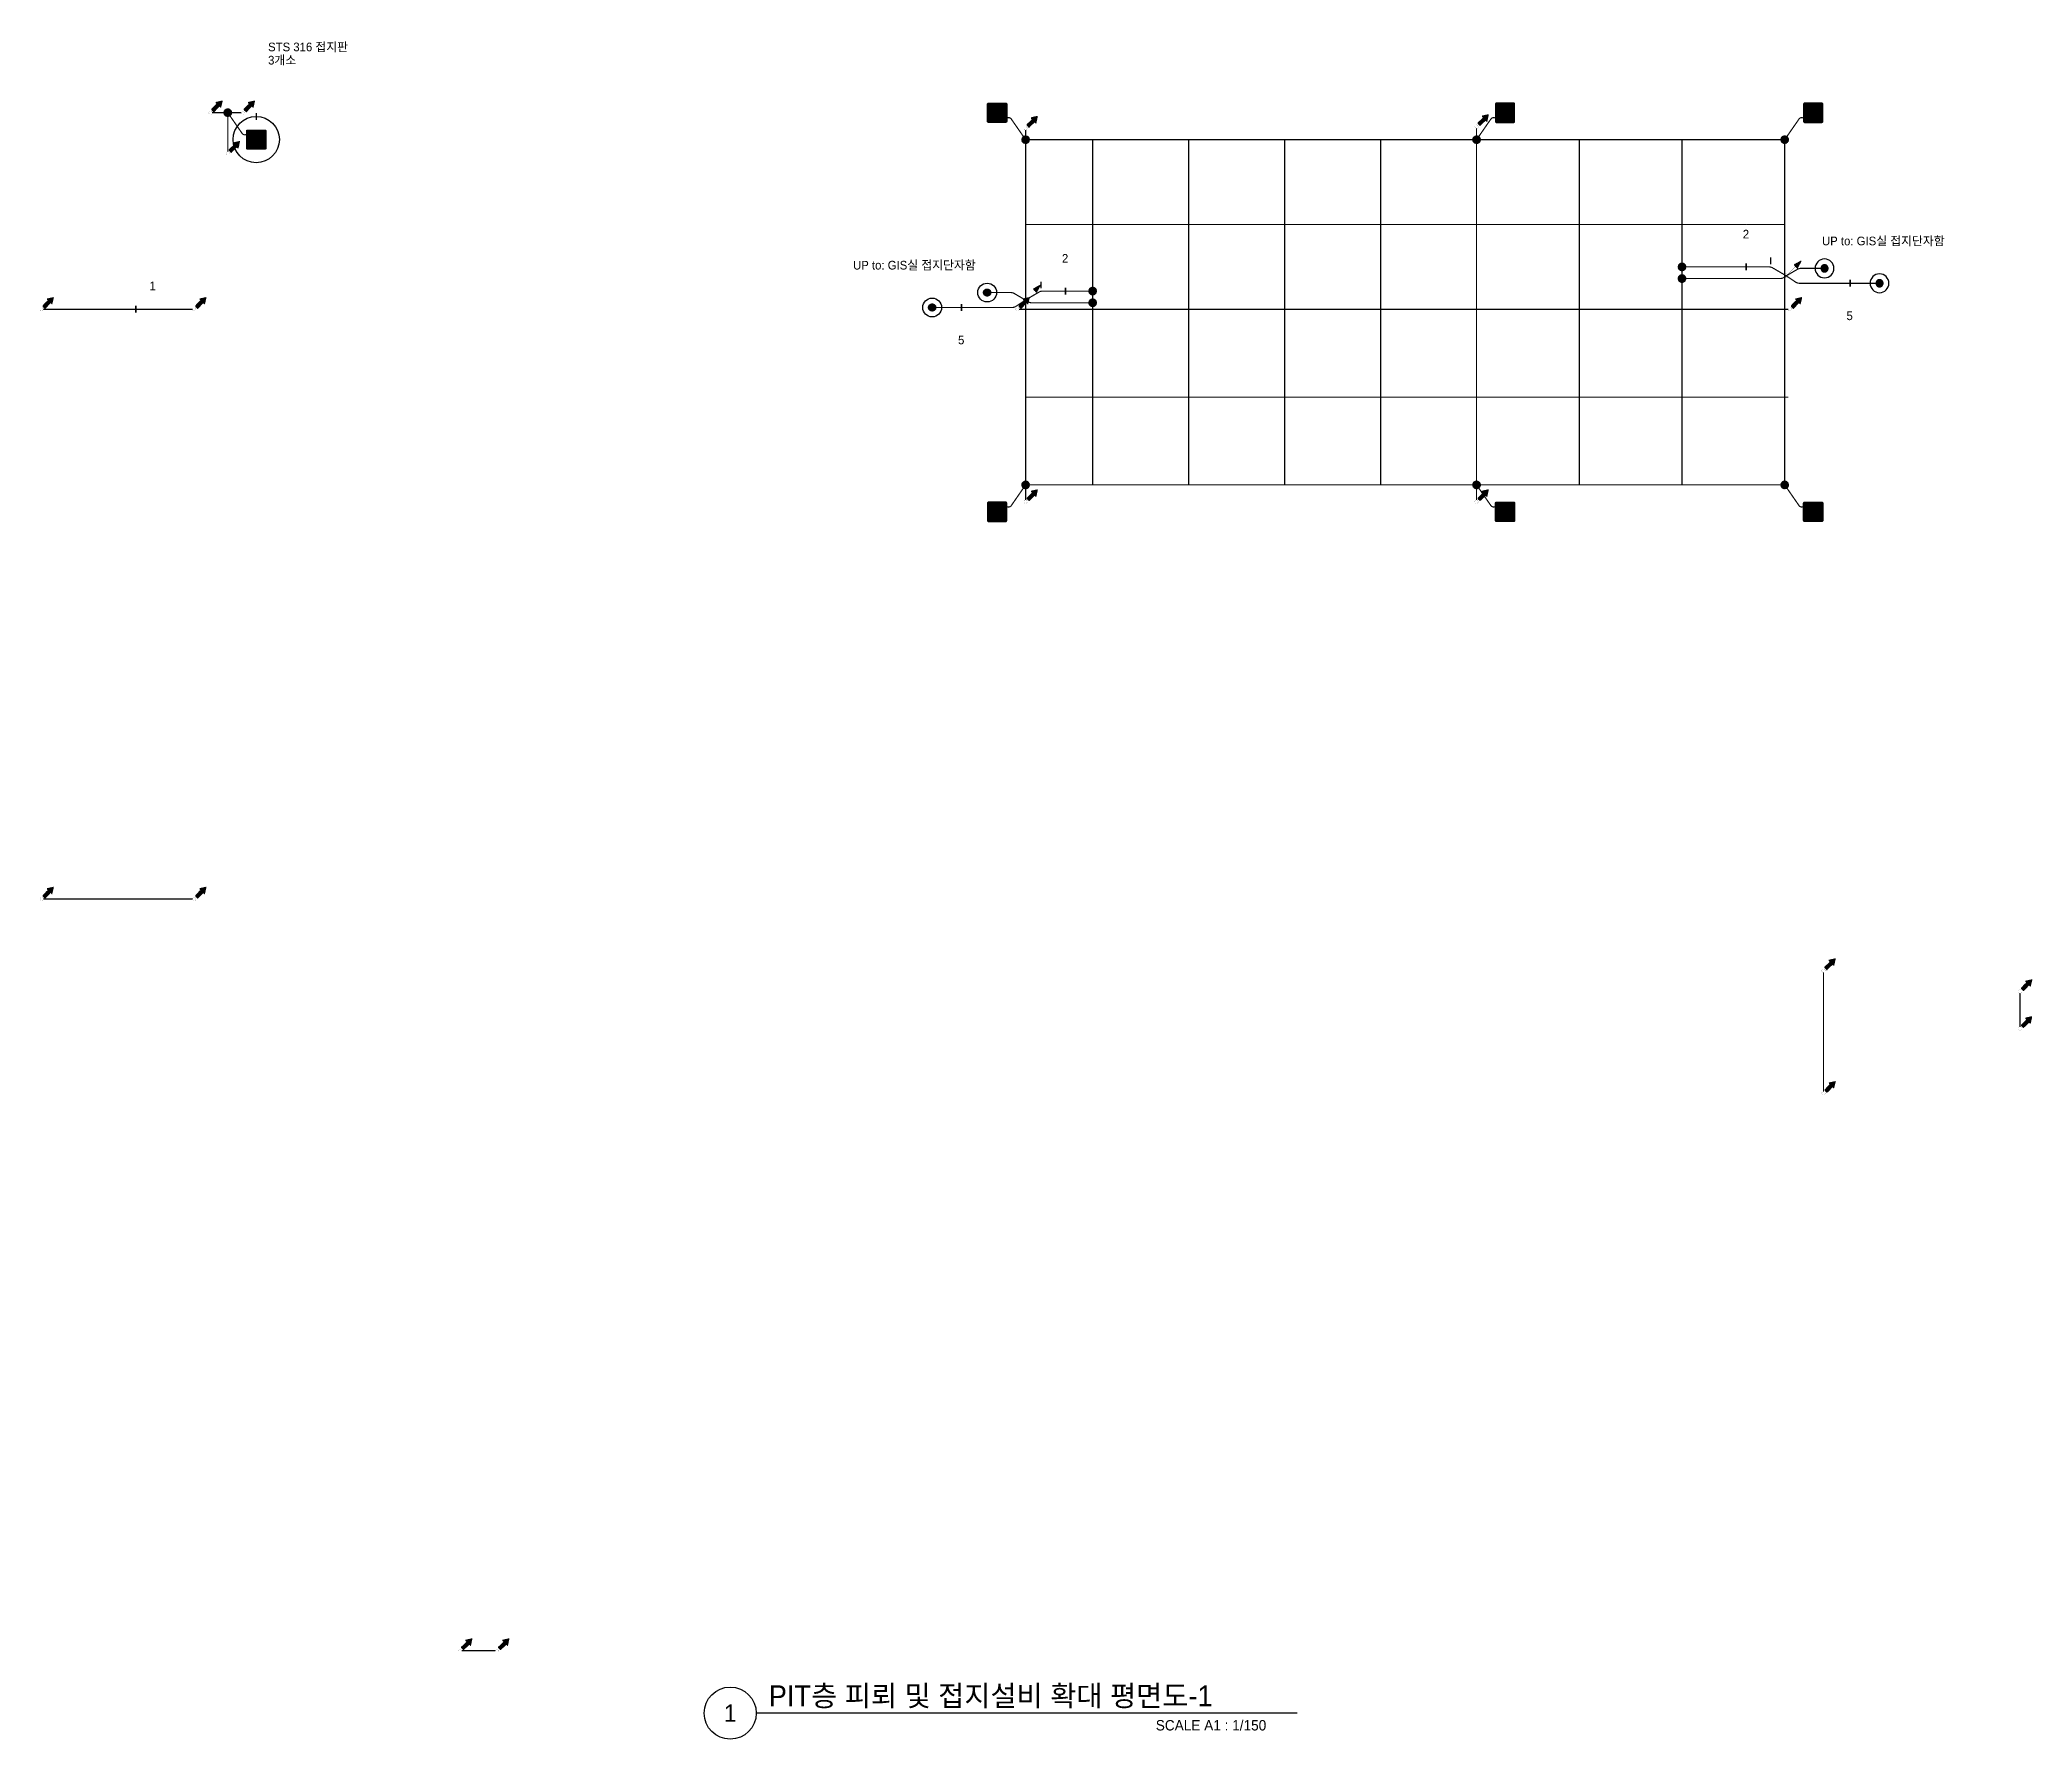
# Model space of a CAD drawing. Header units: millimetres. Extents: x 84495 to 502050, y -708375 to 1238700.
# Drawn here: x 266774 to 352924, y -708375 to -634901 of the extents above; entities that cross this region are included whole.
import ezdxf
from ezdxf.enums import TextEntityAlignment as Align

# ---------------------------------------------------------------- set-up
doc = ezdxf.new("R2010")
doc.units = ezdxf.units.MM
doc.header["$LTSCALE"] = 150
doc.set_wipeout_variables(frame=1)
for name, pattern in [('AM_ISO09W050', [22.5, 12, -1.5, 3, -1.5, 3, -1.5]), ('C2', [18.5, 13.5, -2, 1, -2]), ('HID', [2.3, 1.5, -0.8])]:
    doc.linetypes.add(name, pattern=pattern)
doc.layers.get('0').update_dxf_attribs({"lineweight": 0})
for name, color, linetype in [('------99 Grounding and Lightning', 3, 'Continuous'), ('------99 Grounding_Mesh', 6, 'Continuous'), ('-----09 E-WIRE-GV', 2, 'Continuous'), ('-----20 General Symbol', 3, 'Continuous'), ('-----29 Indicator', 1, 'Continuous'), ('-----30 Text', 2, 'Continuous'), ('-----41 Drawing Title', 2, 'Continuous')]:
    doc.layers.add(name, color=color, linetype=linetype)
doc.styles.add('ELEC', font='')
doc.styles.get('ELEC').set_extended_font_data('Dotum')

msp = doc.modelspace()

# ---------------------------------------------------------------- texts
at = {"layer": '-----41 Drawing Title', "color": 2, "style": 'ELEC'}
msp.add_text('PIT층 피뢰 및 접지설비 확대 평면도-1', height=900, dxfattribs=at).set_placement((298292, -706950))
at = {"layer": '-----41 Drawing Title', "color": 7, "style": 'ELEC'}
msp.add_text('1', height=750, dxfattribs=at).set_placement((296627, -707250), align=Align.MIDDLE)
at = {"layer": '-----41 Drawing Title', "style": 'ELEC'}
msp.add_text('SCALE A1 : 1/150', height=450, dxfattribs=at).set_placement((319806, -708000), align=Align.RIGHT)

# ---------------------------------------------------------------- blocks, each defined once
blk = doc.blocks.new('STS 316 접지판')
blk.add_wipeout([(-254, -276), (-270, -270), (-276, -254), (-276, 254), (-270, 270), (-254, 276), (254, 276), (270, 270), (276, 254), (276, -254), (270, -270), (254, -276)])
h = blk.add_hatch(color=256)
h.dxf.hatch_style = 1
h.set_gradient(color1=(132, 132, 132), color2=(214, 214, 214), tint=1, name='SPHERICAL')
edge = h.paths.add_edge_path()
edge.add_line((-254, 276), (254, 276))
edge.add_arc((254, 254), 22.1, 0, 90, ccw=False)
edge.add_line((276, 254), (276, -254))
edge.add_arc((254, -254), 22.1, 270, 360, ccw=False)
edge.add_line((254, -276), (-254, -276))
edge.add_arc((-254, -254), 22.1, 180, 270, ccw=False)
edge.add_line((-276, -254), (-276, 254))
edge.add_arc((-254, 254), 22.1, 90, 180, ccw=False)
h.paths.add_polyline_path([(-169, 221), (169, 221, -0.668179), (173, 212), (-165, 212, -1.496606)], flags=16)
h.paths.add_polyline_path([(221, 169), (221, -169, -0.668179), (212, -173), (212, 165, -1.496606)], flags=16)
h.paths.add_polyline_path([(-173, -212), (165, -212, -1.496606), (169, -221), (-169, -221, -0.668179)], flags=16)
h.paths.add_polyline_path([(-221, 169, 0.022626), (-52, 0, 1.473564), (-43, 4, 0.045564)], flags=16)
h = blk.add_hatch(color=256)
h.set_gradient(color1=(255, 255, 255), tint=1, name='SPHERICAL')
edge = h.paths.add_edge_path()
edge.add_arc((-232, 232), 22.1, 0, 360)
edge = h.paths.add_edge_path()
edge.add_arc((-78, 249), 16.6, 0, 360)
edge = h.paths.add_edge_path()
edge.add_arc((78, 249), 16.6, 0, 360)
edge = h.paths.add_edge_path()
edge.add_arc((232, 232), 22.1, 0, 360)
edge = h.paths.add_edge_path()
edge.add_arc((249, -77), 16.6, 0, 360)
edge = h.paths.add_edge_path()
edge.add_arc((249, 77), 16.6, 0, 360)
edge = h.paths.add_edge_path()
edge.add_arc((-78, -249), 16.6, 0, 360)
edge = h.paths.add_edge_path()
edge.add_arc((78, -249), 16.6, 0, 360)
edge = h.paths.add_edge_path()
edge.add_arc((232, -232), 22.1, 0, 360)
edge = h.paths.add_edge_path()
edge.add_arc((-232, -232), 22.1, 0, 360)
edge = h.paths.add_edge_path()
edge.add_arc((-249, -77), 16.6, 0, 360)
edge = h.paths.add_edge_path()
edge.add_arc((-249, 77), 16.6, 0, 360)
edge = h.paths.add_edge_path()
edge.add_arc((0, 0), 22.1, 0, 360)
h = blk.add_hatch(color=256)
h.set_gradient(color1=(255, 255, 255), tint=1, name='SPHERICAL')
edge = h.paths.add_edge_path()
edge.add_arc((-249, -77), 16.6, 0, 360)
edge = h.paths.add_edge_path()
edge.add_arc((-249, 77), 16.6, 0, 360)
edge = h.paths.add_edge_path()
edge.add_arc((-232, 232), 22.1, 0, 360)
edge = h.paths.add_edge_path()
edge.add_arc((-78, 249), 16.6, 0, 360)
edge = h.paths.add_edge_path()
edge.add_arc((78, 249), 16.6, 0, 360)
edge = h.paths.add_edge_path()
edge.add_arc((0, 0), 22.1, 0, 360)
edge = h.paths.add_edge_path()
edge.add_arc((232, 232), 22.1, 0, 360)
h = blk.add_hatch(color=256)
h.set_gradient(color1=(132, 132, 132), one_color=1, tint=1, name='SPHERICAL')
edge = h.paths.add_edge_path()
edge.add_arc((0, 0), 22.1, 0, 360)
for points in [[(-254, 276), (254, 276, -0.414214), (276, 254), (276, -254, -0.414214), (254, -276), (-254, -276, -0.414214), (-276, -254), (-276, 254, -0.414214), (-254, 276, 0.033225)], [(-221, -169), (-221, 169, -0.668179), (-212, 173), (-43, 4, -0.414214), (-43, -4), (-212, -173, -0.668179), (-221, -169, -0.016281)], [(-169, 221), (169, 221, -0.668179), (173, 212), (4, 43, -0.414214), (-4, 43), (-173, 212, -0.668179), (-169, 221, -0.016281)], [(221, -169), (221, 169, 0.668179), (212, 173), (43, 4, 0.414214), (43, -4), (212, -173, 0.668179), (221, -169, 0.016281)], [(-169, -221), (169, -221, 0.668179), (173, -212), (4, -43, 0.414214), (-4, -43), (-173, -212, 0.668179), (-169, -221, 0.016281)]]:
    blk.add_lwpolyline(points, format="xyb")
for centre, radius in [((-249, 77), 16.6), ((-232, 232), 22.1), ((-78, 249), 16.6), ((0, 0), 22.1), ((78, 249), 16.6), ((232, 232), 22.1), ((249, 77), 16.6), ((-249, -77), 16.6), ((-232, -232), 22.1), ((-78, -249), 16.6), ((78, -249), 16.6), ((232, -232), 22.1), ((249, -77), 16.6)]:
    blk.add_circle(centre, radius)
blk = doc.blocks.new('접속점 (본딩)')
h = blk.add_hatch(color=256)
h.dxf.hatch_style = 1
h.paths.add_polyline_path([(125, 0, 1), (-125, 0, 1)])
at = {"const_width": 2}
for points in [[(125, 0, 1), (-125, 0)], [(125, 0, -1), (-125, 0)]]:
    blk.add_lwpolyline(points, format="xyb", dxfattribs=at)
blk = doc.blocks.new('A$Ccb354d3c')
at = {"layer": '------99 Grounding_Mesh', "xscale": 1.5, "yscale": 1.5, "zscale": 1.5}
for name, p in [('접속점 (본딩)', (0, 0)), ('STS 316 접지판', (1232, -1164))]:
    blk.add_blockref(name, p, dxfattribs=at)
at = {"layer": '------99 Grounding_Mesh', "linetype": 'AM_ISO09W050', "ltscale": 0.12, "const_width": 50}
blk.add_lwpolyline([(619, -893), (0, 0)], dxfattribs=at)
blk.add_lwpolyline([(619, -893, 0.714131), (884, -816)], format="xyb", dxfattribs=at)
blk = doc.blocks.new('입상입하2')
h = blk.add_hatch()
h.set_pattern_fill('ANSI31', color=256, scale=100, angle=135)
h.set_pattern_definition([(180, (0, 0), (-2e-14, -12.5), [])])
h.paths.add_polyline_path([(326, 242), (377, 192), (433, 433), (192, 377), (242, 326), (39, 124), (124, 39)])
at = {"const_width": 3.93}
blk.add_lwpolyline([(0, 61, -1), (0, -61, -1), (0, 61)], format="xyb", dxfattribs=at)
blk.add_lwpolyline([(377, 192), (326, 242), (124, 39), (39, 124), (242, 326), (192, 377), (433, 433)], close=True, dxfattribs=at)
blk = doc.blocks.new('입상입하1')
h = blk.add_hatch()
h.set_pattern_fill('ANSI31', color=256, scale=50, angle=135)
h.set_pattern_definition([(180, (845993.8846, 610394.13), (-1e-14, -6.25), [])])
h.paths.add_polyline_path([(432, 432), (321, 228), (229, 321)])
at = {"const_width": 3.93}
blk.add_lwpolyline([(0, 61, -1), (0, -61, -1), (0, 61)], format="xyb", dxfattribs=at)
for points in [[(43, 43), (275, 275)], [(434, 433), (322, 227), (229, 321), (434, 433)]]:
    blk.add_lwpolyline(points, dxfattribs=at)
blk = doc.blocks.new('접지봉')
at = {"linetype": 'HID', "ltscale": 200}
h = blk.add_hatch(color=256, dxfattribs=at)
h.dxf.hatch_style = 1
edge = h.paths.add_edge_path()
edge.add_arc((0, 0), 102, 0, 360)
blk.add_circle((0, 0), 271)
blk.add_circle((0, 0), 102, dxfattribs=at)

# ---------------------------------------------------------------- linework, layer by layer
at = {"layer": '------99 Grounding_Mesh', "linetype": 'AM_ISO09W050', "const_width": 50, "elevation": 0}
for points in [[(274224, -638050), (275476, -638050)], [(274900, -638050), (274900, -639736)], [(309400, -654796), (309400, -638797)], [(312300, -639218), (312300, -654144)], [(316450, -639218), (316450, -654144)], [(320600, -639218), (320600, -654144)], [(324750, -639218), (324750, -654144)], [(328900, -638724), (328900, -654796)], [(333341, -639218), (333341, -654144)], [(337783, -639218), (337783, -654144)], [(342224, -639218), (342224, -654144)], [(309400, -642884), (342224, -642884)], [(266924, -646550), (273376, -646550)], [(309124, -646550), (342376, -646550)], [(309124, -646551), (342376, -646551)], [(309400, -650347), (342376, -650347)], [(266924, -672050), (273376, -672050)], [(343900, -675224), (343900, -680376)], [(352401, -676124), (352399, -677576)]]:
    msp.add_lwpolyline(points, dxfattribs=at)
at = {"layer": '------99 Grounding_Mesh', "linetype": 'AM_ISO09W050', "const_width": 50}
msp.add_lwpolyline([(285024, -704550), (286476, -704550)], dxfattribs=at)
at = {"layer": '-----09 E-WIRE-GV', "color": 1, "linetype": 'C2', "ltscale": 0.3, "const_width": 50, "elevation": 0}
for points in [[(342292, -645104), (341701, -644759, 0.132794), (341550, -644718), (337783, -644718)], [(342292, -645104), (342191, -645172, -0.149182), (342024, -645223), (337783, -645223)], [(309392, -646150), (309983, -645805, -0.132794), (310134, -645764), (312112, -645764)], [(309392, -646150), (309493, -646218, 0.149182), (309660, -646269), (312112, -646269)]]:
    msp.add_lwpolyline(points, format="xyb", dxfattribs=at)
at = {"layer": '-----09 E-WIRE-GV', "color": 2, "linetype": 'C2', "ltscale": 0.3, "const_width": 50, "elevation": 0}
for points in [[(342292, -645104), (342775, -644822, -0.132794), (342926, -644781), (343793, -644781)], [(342292, -645104), (342695, -645375, 0.149182), (342863, -645426), (346171, -645426)], [(309392, -646150), (308989, -646421, -0.149182), (308821, -646473), (305513, -646473)], [(309392, -646150), (308909, -645868, 0.132794), (308758, -645827), (307891, -645827)]]:
    msp.add_lwpolyline(points, format="xyb", dxfattribs=at)
at = {"layer": '-----29 Indicator', "elevation": 0}
for points in [[(343776, -643625, 0, 0, 0), (341615, -643625, 0, 0, 0), (341615, -644304, 64.2, 64.2, 0), (341615, -644605, 0, 0, 0)], [(307908, -644671, 0, 0, 0), (310069, -644671, 0, 0, 0), (310069, -645350, 64.2, 64.2, 0), (310069, -645651, 0, 0, 0)], [(271312, -645537, 0, 0, 0), (270927, -645537, 0, 0, 0), (270927, -646400, 64.2, 64.2, 0), (270927, -646700, 0, 0, 0)]]:
    msp.add_lwpolyline(points, format="xyseb", dxfattribs=at)
at = {"layer": '-----41 Drawing Title', "color": 7}
msp.add_line((321148, -707250), (297752, -707250), dxfattribs=at)
msp.add_circle((296627, -707250), 1125, dxfattribs=at)

# ---------------------------------------------------------------- block references
at = {"layer": '------99 Grounding and Lightning', "yscale": 1.5, "zscale": 1.5}
for name, p, xscale, rotation in [('접속점 (본딩)', (337783, -644718), -1.5, 180), ('접속점 (본딩)', (337783, -645223), -1.5, 180), ('접지봉', (346325, -645426), -1.5, 270), ('접지봉', (305359, -646473), 1.5, 90), ('접속점 (본딩)', (312300, -645764), -1.5, 180), ('접속점 (본딩)', (312300, -646269), -1.5, 180)]:
    msp.add_blockref(name, p, dxfattribs=dict(at, xscale=xscale, rotation=rotation))
at = {"layer": '-----20 General Symbol'}
for name, p, xscale, yscale, zscale in [('입상입하2', (309400, -638724), 1.2, 1.2, 1.2), ('입상입하2', (328900, -638650), 1.2, 1.2, 1.2), ('입상입하1', (342292, -645104), 1.5, 1.5, 1.5), ('입상입하2', (266850, -646550), 1.2, 1.2, 1.2), ('입상입하2', (273450, -646550), 1.2, 1.2, 1.2), ('입상입하2', (309050, -646550), 1.2, 1.2, 1.2), ('입상입하1', (309392, -646150), 1.5, 1.5, 1.5), ('입상입하2', (342450, -646550), 1.2, 1.2, 1.2), ('입상입하2', (309402, -654870), 1.2, 1.2, 1.2), ('입상입하2', (328900, -654870), 1.2, 1.2, 1.2), ('입상입하2', (266850, -672050), 1.2, 1.2, 1.2), ('입상입하2', (273450, -672050), 1.2, 1.2, 1.2), ('입상입하2', (343900, -675150), 1.2, 1.2, 1.2), ('입상입하2', (352401, -676050), 1.2, 1.2, 1.2), ('입상입하2', (352399, -677650), 1.2, 1.2, 1.2), ('입상입하2', (343900, -680450), 1.2, 1.2, 1.2), ('입상입하2', (284950, -704550), 1.2, 1.2, 1.2), ('입상입하2', (286550, -704550), 1.2, 1.2, 1.2)]:
    msp.add_blockref(name, p, dxfattribs=dict(at, xscale=xscale, yscale=yscale, zscale=zscale))

msp.set_redraw_order([(e.dxf.handle, doc.entitydb.next_handle()) for e in msp.query("TEXT MTEXT ATTDEF DIMENSION ARC_DIMENSION")])  # texts and dimensions are drawn at this point

# ---------------------------------------------------------------- wipeouts: each hides what was drawn before it
for points in [[(310772, -644548), (310772, -644142), (311123, -643940), (311474, -644142), (311474, -644548), (311123, -644751)], [(345405, -646643), (345405, -647048), (345054, -647251), (344703, -647048), (344703, -646643), (345054, -646440)], [(306279, -647689), (306279, -648094), (306630, -648297), (306981, -648094), (306981, -647689), (306630, -647486)]]:
    msp.add_wipeout(points).dxf.layer = '-----29 Indicator'

# ---------------------------------------------------------------- next in the draw order: linework, layer by layer
at = {"layer": '-----29 Indicator', "elevation": 0}
for points in [[(311123, -644751, 0, 0, 0), (311123, -645614, 64.2, 64.2, 0), (311123, -645915, 0, 0, 0)], [(345054, -646440, 0, 0, 0), (345054, -645577, 64.2, 64.2, 0), (345054, -645276, 0, 0, 0)], [(306630, -647486, 0, 0, 0), (306630, -646623, 64.2, 64.2, 0), (306630, -646322, 0, 0, 0)]]:
    msp.add_lwpolyline(points, format="xyseb", dxfattribs=at)

# ---------------------------------------------------------------- next in the draw order: block references
at = {"layer": '-----09 E-WIRE-GV'}
for p in [(274900, -638050), (328900, -654144), (342224, -654144)]:
    msp.add_blockref('A$Ccb354d3c', p, dxfattribs=at)
at = {"layer": '-----09 E-WIRE-GV', "rotation": 180}
msp.add_blockref('A$Ccb354d3c', (309400, -639218), dxfattribs=at)
at = {"layer": '-----09 E-WIRE-GV', "xscale": -1, "rotation": 180}
for p in [(328900, -639218), (342224, -639218)]:
    msp.add_blockref('A$Ccb354d3c', p, dxfattribs=at)

# ---------------------------------------------------------------- next in the draw order: texts
at = {"layer": '-----30 Text', "style": 'ELEC'}
for s, p in [('2', (310972, -644348)), ('5', (344897, -646831)), ('5', (306479, -647877))]:
    msp.add_text(s, height=375, dxfattribs=at).set_placement(p, align=Align.MIDDLE_LEFT)

# ---------------------------------------------------------------- next in the draw order: wipeouts: each hides what was drawn before it
for points in [[(340912, -643502), (340912, -643096), (340561, -642893), (340210, -643096), (340210, -643502), (340561, -643705)], [(343776, -643250), (349971, -643250), (349971, -644000), (343776, -644000)], [(307908, -644296), (301713, -644296), (301713, -645046), (307908, -645046)], [(271312, -645739), (271312, -645334), (271663, -645131), (272014, -645334), (272014, -645739), (271663, -645942)]]:
    msp.add_wipeout(points).dxf.layer = '-----29 Indicator'

# ---------------------------------------------------------------- next in the draw order: linework, layer by layer
at = {"layer": '------99 Grounding_Mesh', "linetype": 'AM_ISO09W050', "const_width": 50, "elevation": 0}
for points in [[(309400, -639218), (342224, -639218)], [(309212, -654144), (342224, -654144)]]:
    msp.add_lwpolyline(points, dxfattribs=at)
at = {"layer": '-----29 Indicator', "elevation": 0}
for points in [[(276517, -635481, 0, 0, 0), (276132, -635481, 0, 0, 0), (276132, -638064, 64.2, 64.2, 0), (276132, -638365, 0, 0, 0)], [(340561, -643705, 0, 0, 0), (340561, -644568, 64.2, 64.2, 0), (340561, -644868, 0, 0, 0)]]:
    msp.add_lwpolyline(points, format="xyseb", dxfattribs=at)
at = {"layer": '-----29 Indicator'}
msp.add_circle((276132, -639214), 1000, dxfattribs=at)

# ---------------------------------------------------------------- next in the draw order: block references
at = {"layer": '------99 Grounding and Lightning', "yscale": 1.5, "zscale": 1.5}
for p, xscale, rotation in [((343947, -644781), -1.5, 270), ((307737, -645827), 1.5, 90)]:
    msp.add_blockref('접지봉', p, dxfattribs=dict(at, xscale=xscale, rotation=rotation))
at = {"layer": '-----20 General Symbol', "xscale": 1.2, "yscale": 1.2, "zscale": 1.2}
for p in [(274150, -638050), (275550, -638050), (274900, -639810)]:
    msp.add_blockref('입상입하2', p, dxfattribs=at)

# ---------------------------------------------------------------- next in the draw order: texts
at = {"layer": '-----30 Text', "style": 'ELEC'}
for s, p in [('2', (340413, -643302)), ('UP to: GIS실 접지단자함', (343837, -643598)), ('UP to: GIS실 접지단자함', (301938, -644644)), ('1', (271512, -645540))]:
    msp.add_text(s, height=375, dxfattribs=at).set_placement(p, align=Align.MIDDLE_LEFT)

# ---------------------------------------------------------------- next in the draw order: block references
at = {"layer": '-----09 E-WIRE-GV', "xscale": -1}
msp.add_blockref('A$Ccb354d3c', (309400, -654144), dxfattribs=at)

# ---------------------------------------------------------------- next in the draw order: wipeouts: each hides what was drawn before it
msp.add_wipeout([(276517, -634901), (280505, -634901), (280505, -636062), (276517, -636062)]).dxf.layer = '-----29 Indicator'

# ---------------------------------------------------------------- next in the draw order: texts
at = {"layer": '-----30 Text', "style": 'ELEC'}
for s, p in [('3개소', (276644, -635780, 0)), ('STS 316 접지판', (276644, -635208, 0))]:
    msp.add_text(s, height=375, dxfattribs=at).set_placement(p, align=Align.MIDDLE_LEFT)

doc.saveas('drawing.dxf')
